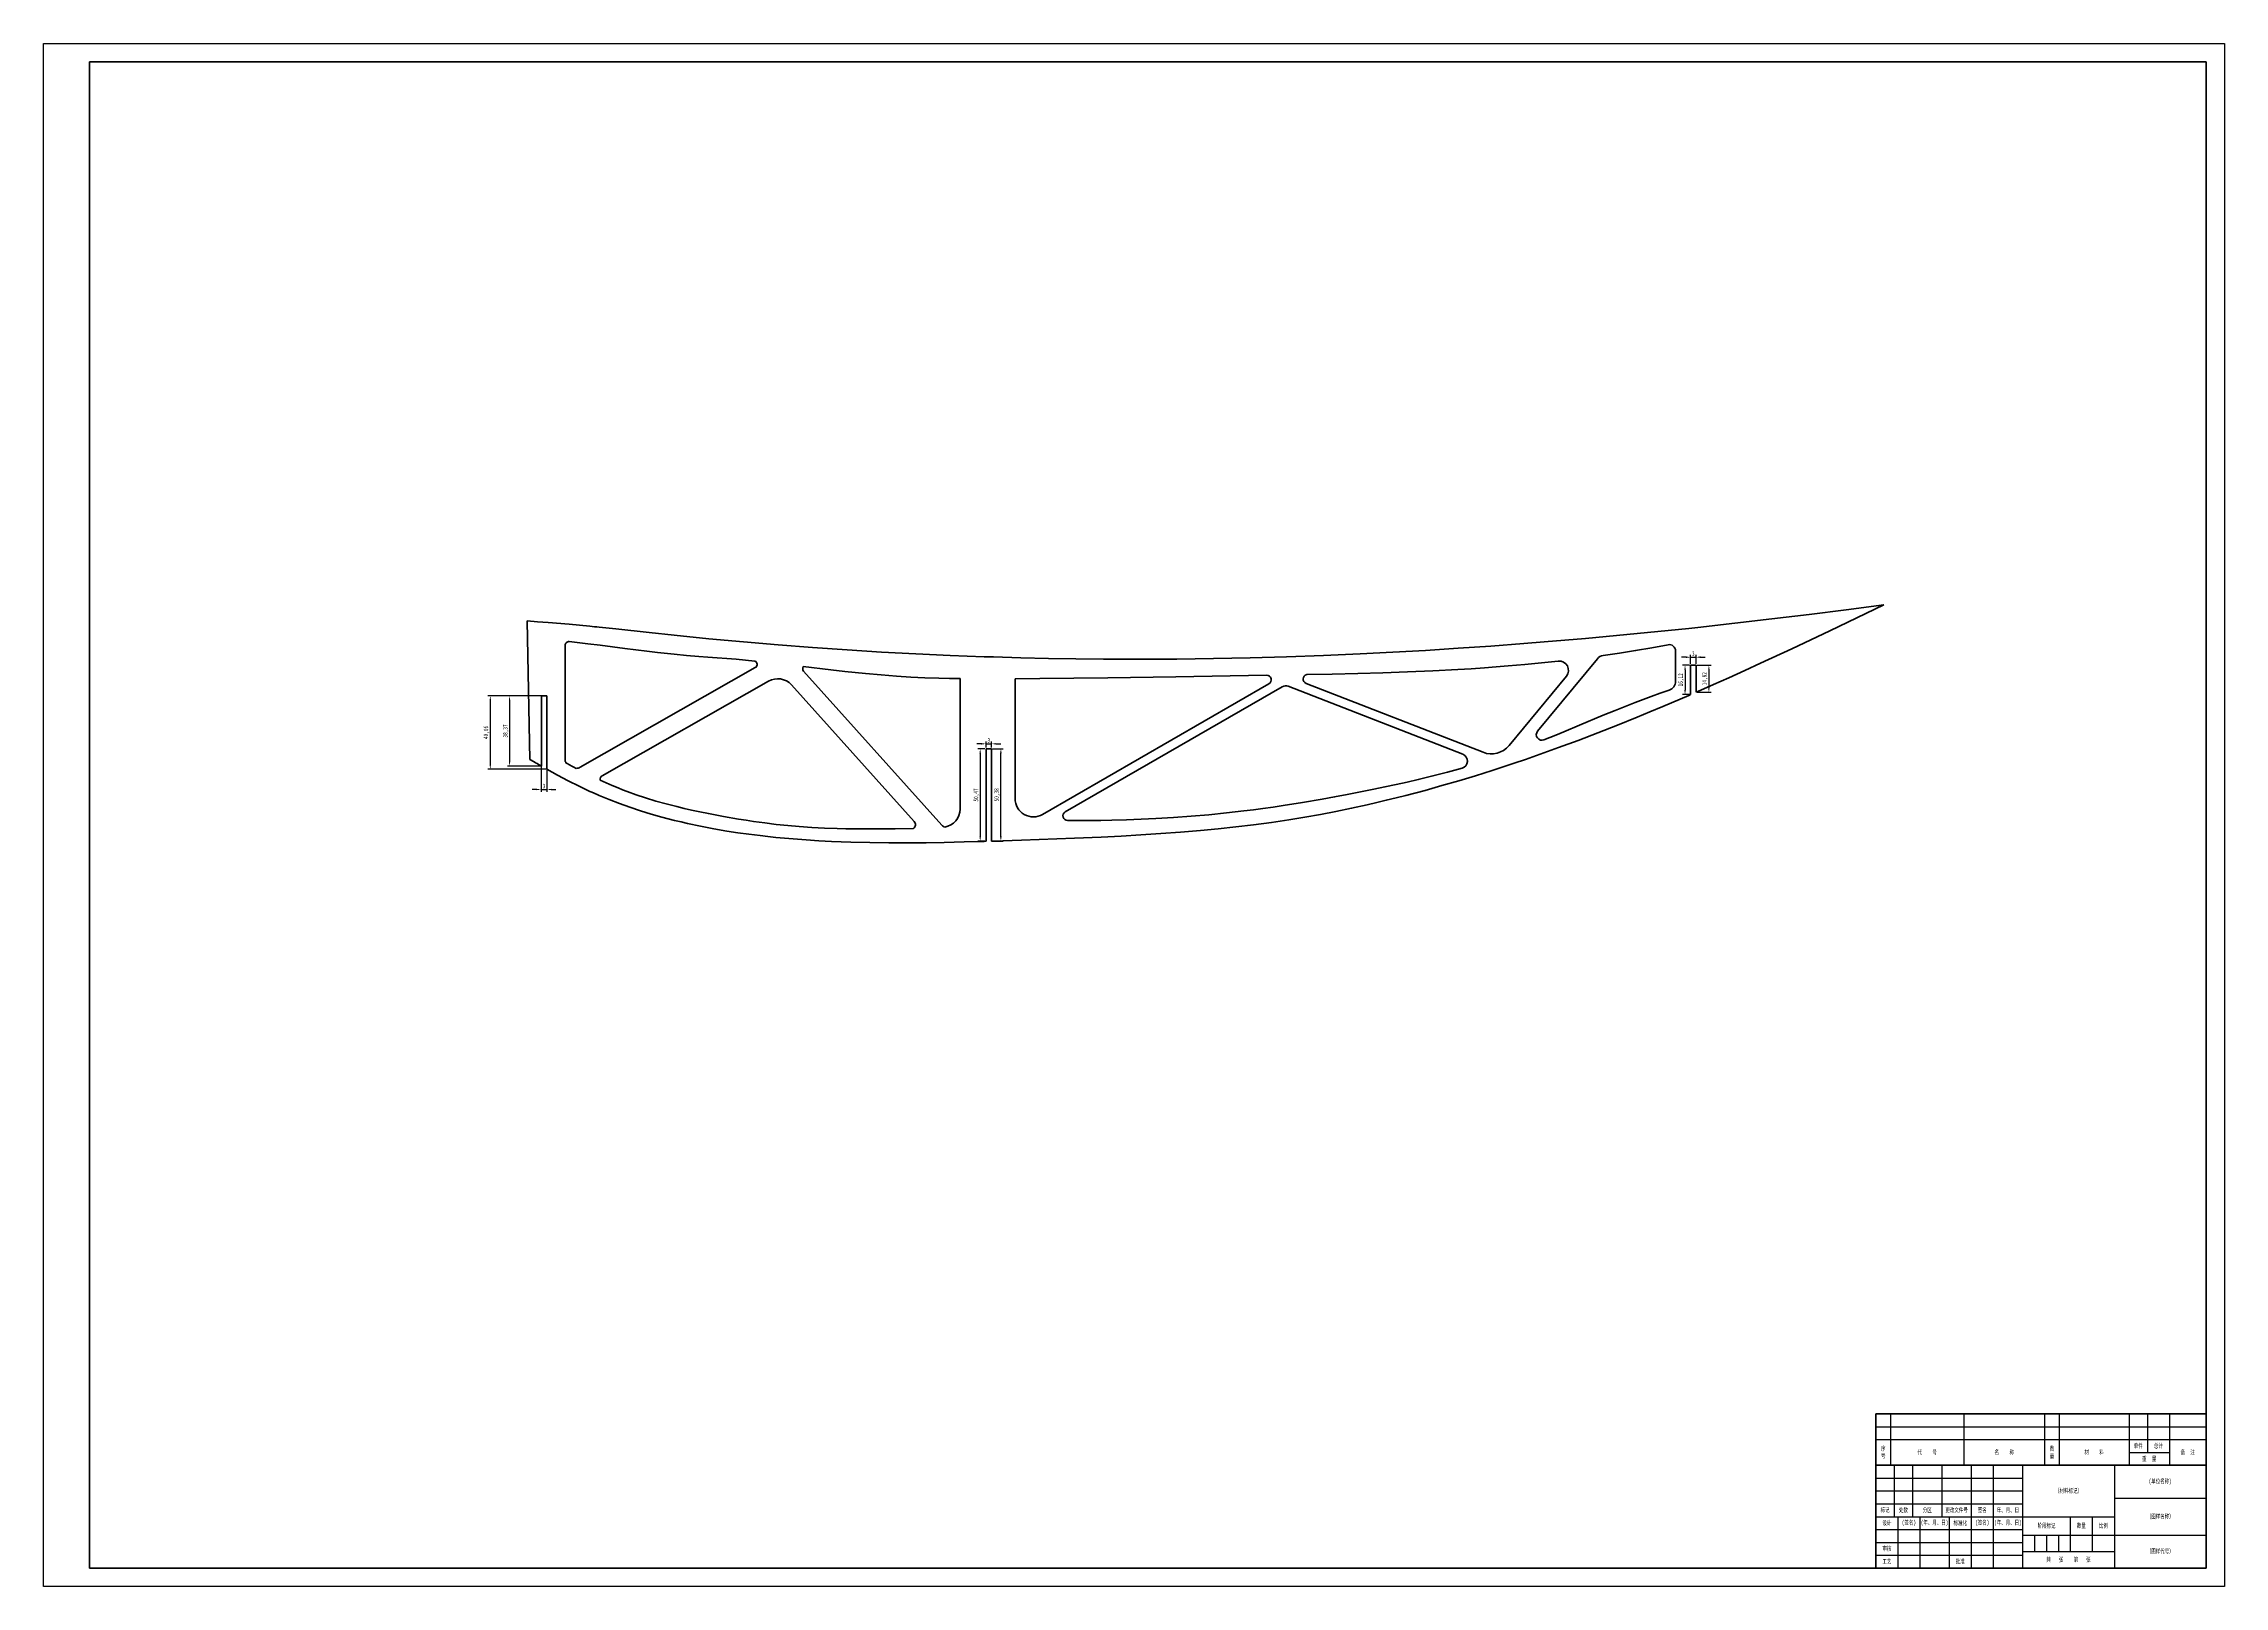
# Model space of a CAD drawing. Header units: millimetres. Extents: x 2448 to 3637, y 862 to 1703.
import ezdxf

# ---------------------------------------------------------------- set-up
doc = ezdxf.new("R2010")
doc.units = ezdxf.units.MM
doc.header["$LTSCALE"] = 0.3
for name, color, linetype, lineweight in [('尺寸线', 3, 'Continuous', 25), ('粗实线', 7, 'Continuous', 50), ('细实线', 7, 'Continuous', 25), ('细文本', 7, 'Continuous', 25)]:
    doc.layers.add(name, color=color, linetype=linetype, lineweight=lineweight)
doc.styles.add('NUT Standard', font='simfang.ttf', dxfattribs={"width": 0.7, "height": 2.5})
doc.dimstyles.new('NUT Standard', dxfattribs={"dimtxt": 2.5, "dimasz": 2.5, "dimexe": 1.25, "dimexo": 0.625, "dimtad": 1, "dimtoh": 1, "dimtxsty": 'NUT Standard', "dimcen": 2.5, "dimadec": 0, "dimazin": 0, "dimtfac": 1, "dimtmove": 0, "dimatfit": 3, "dimfxl": 1, "dimarcsym": 0})

# ---------------------------------------------------------------- blocks, each defined once
blk = doc.blocks.new('*D38')
at = {"layer": 'Defpoints', "color": 0, "transparency": 16777216}
for p in [(2719.1, 1347.4), (2722.1, 1347.4), (2722.1, 1296.3)]:
    blk.add_point(p, dxfattribs=at)
at = {"layer": '尺寸线', "color": 0, "lineweight": -2, "transparency": 16777216}
for p, q in [((2719.1, 1346.8), (2719.1, 1295)), ((2722.1, 1346.8), (2722.1, 1295)), ((2716.6, 1296.3), (2714.1, 1296.3)), ((2719.1, 1296.3), (2722.1, 1296.3)), ((2724.6, 1296.3), (2727.1, 1296.3))]:
    blk.add_line(p, q, dxfattribs=at)
at = {"layer": '尺寸线', "color": 0, "transparency": 16777216}
for points in [[(2716.6, 1296.7), (2716.6, 1295.9), (2719.1, 1296.3)], [(2724.6, 1296.7), (2724.6, 1295.9), (2722.1, 1296.3)]]:
    blk.add_solid(points, dxfattribs=at)
at = {"layer": '尺寸线', "color": 0, "transparency": 16777216, "insert": (2720.6, 1298.2), "char_height": 2.5, "attachment_point": 5, "style": 'NUT Standard'}
blk.add_mtext('3', dxfattribs=at)
blk = doc.blocks.new('*D39')
at = {"layer": 'Defpoints', "color": 0, "transparency": 16777216}
for p in [(2719.1, 1347.4), (2701.8, 1309), (2719.1, 1309)]:
    blk.add_point(p, dxfattribs=at)
at = {"layer": '尺寸线', "color": 0, "lineweight": -2, "transparency": 16777216}
for p, q in [((2718.5, 1347.4), (2700.6, 1347.4)), ((2701.8, 1344.9), (2701.8, 1311.5)), ((2718.5, 1309), (2700.6, 1309))]:
    blk.add_line(p, q, dxfattribs=at)
at = {"layer": '尺寸线', "color": 0, "transparency": 16777216}
for points in [[(2701.4, 1344.9), (2702.2, 1344.9), (2701.8, 1347.4)], [(2701.4, 1311.5), (2702.2, 1311.5), (2701.8, 1309)]]:
    blk.add_solid(points, dxfattribs=at)
at = {"layer": '尺寸线', "color": 0, "transparency": 16777216, "insert": (2699.8, 1328.2), "char_height": 2.5, "attachment_point": 5, "rotation": 90, "style": 'NUT Standard'}
blk.add_mtext('38,37', dxfattribs=at)
blk = doc.blocks.new('*D40')
at = {"layer": 'Defpoints', "color": 0, "transparency": 16777216}
for p in [(2722.1, 1347.4), (2691.3, 1307.4), (2722.1, 1307.4)]:
    blk.add_point(p, dxfattribs=at)
at = {"layer": '尺寸线', "color": 0, "lineweight": -2, "transparency": 16777216}
for p, q in [((2721.5, 1347.4), (2690, 1347.4)), ((2691.3, 1344.9), (2691.3, 1309.9)), ((2721.5, 1307.4), (2690, 1307.4))]:
    blk.add_line(p, q, dxfattribs=at)
at = {"layer": '尺寸线', "color": 0, "transparency": 16777216}
for points in [[(2690.9, 1344.9), (2691.7, 1344.9), (2691.3, 1347.4)], [(2690.9, 1309.9), (2691.7, 1309.9), (2691.3, 1307.4)]]:
    blk.add_solid(points, dxfattribs=at)
at = {"layer": '尺寸线', "color": 0, "transparency": 16777216, "insert": (2689.2, 1327.4), "char_height": 2.5, "attachment_point": 5, "rotation": 90, "style": 'NUT Standard'}
blk.add_mtext('40,06', dxfattribs=at)
blk = doc.blocks.new('*D41')
at = {"layer": 'Defpoints', "color": 0, "transparency": 16777216}
for p in [(2964.6, 1321.2), (2961.6, 1318.5), (2964.6, 1318.5)]:
    blk.add_point(p, dxfattribs=at)
at = {"layer": '尺寸线', "color": 0, "lineweight": -2, "transparency": 16777216}
for p, q in [((2959.1, 1321.2), (2956.6, 1321.2)), ((2961.6, 1319.2), (2961.6, 1322.4)), ((2961.6, 1321.2), (2964.6, 1321.2)), ((2964.6, 1319.2), (2964.6, 1322.4)), ((2967.1, 1321.2), (2969.6, 1321.2))]:
    blk.add_line(p, q, dxfattribs=at)
at = {"layer": '尺寸线', "color": 0, "transparency": 16777216}
for points in [[(2959.1, 1321.6), (2959.1, 1320.8), (2961.6, 1321.2)], [(2967.1, 1321.6), (2967.1, 1320.8), (2964.6, 1321.2)]]:
    blk.add_solid(points, dxfattribs=at)
at = {"layer": '尺寸线', "color": 0, "transparency": 16777216, "insert": (2963.1, 1323.1), "char_height": 2.5, "attachment_point": 5, "style": 'NUT Standard'}
blk.add_mtext('3', dxfattribs=at)
blk = doc.blocks.new('*D42')
at = {"layer": 'Defpoints', "color": 0, "transparency": 16777216}
for p in [(2961.6, 1318.5), (2958.4, 1268.1), (2961.6, 1268.1)]:
    blk.add_point(p, dxfattribs=at)
at = {"layer": '尺寸线', "color": 0, "lineweight": -2, "transparency": 16777216}
for p, q in [((2961, 1318.5), (2957.2, 1318.5)), ((2958.4, 1316), (2958.4, 1270.6)), ((2961, 1268.1), (2957.2, 1268.1))]:
    blk.add_line(p, q, dxfattribs=at)
at = {"layer": '尺寸线', "color": 0, "transparency": 16777216}
for points in [[(2958, 1316), (2958.8, 1316), (2958.4, 1318.5)], [(2958, 1270.6), (2958.8, 1270.6), (2958.4, 1268.1)]]:
    blk.add_solid(points, dxfattribs=at)
at = {"layer": '尺寸线', "color": 0, "transparency": 16777216, "insert": (2956.4, 1293.3), "char_height": 2.5, "attachment_point": 5, "rotation": 90, "style": 'NUT Standard'}
blk.add_mtext('50,47', dxfattribs=at)
blk = doc.blocks.new('*D43')
at = {"layer": 'Defpoints', "color": 0, "transparency": 16777216}
for p in [(2964.6, 1318.5), (2969.7, 1318.5), (2964.6, 1268.2)]:
    blk.add_point(p, dxfattribs=at)
at = {"layer": '尺寸线', "color": 0, "lineweight": -2, "transparency": 16777216}
for p, q in [((2965.2, 1318.5), (2970.9, 1318.5)), ((2969.7, 1270.7), (2969.7, 1316)), ((2965.2, 1268.2), (2970.9, 1268.2))]:
    blk.add_line(p, q, dxfattribs=at)
at = {"layer": '尺寸线', "color": 0, "transparency": 16777216}
for points in [[(2969.2, 1316), (2970.1, 1316), (2969.7, 1318.5)], [(2969.2, 1270.7), (2970.1, 1270.7), (2969.7, 1268.2)]]:
    blk.add_solid(points, dxfattribs=at)
at = {"layer": '尺寸线', "color": 0, "transparency": 16777216, "insert": (2967.6, 1293.4), "char_height": 2.5, "attachment_point": 5, "rotation": 90, "style": 'NUT Standard'}
blk.add_mtext('50,38', dxfattribs=at)
blk = doc.blocks.new('*D44')
at = {"layer": 'Defpoints', "color": 0, "transparency": 16777216}
for p in [(3348.7, 1368.4), (3345.7, 1364.1), (3348.7, 1364.1)]:
    blk.add_point(p, dxfattribs=at)
at = {"layer": '尺寸线', "color": 0, "lineweight": -2, "transparency": 16777216}
for p, q in [((3343.2, 1368.4), (3340.7, 1368.4)), ((3345.7, 1364.8), (3345.7, 1369.7)), ((3345.7, 1368.4), (3348.7, 1368.4)), ((3348.7, 1364.8), (3348.7, 1369.7)), ((3351.2, 1368.4), (3353.7, 1368.4))]:
    blk.add_line(p, q, dxfattribs=at)
at = {"layer": '尺寸线', "color": 0, "transparency": 16777216}
for points in [[(3343.2, 1368.9), (3343.2, 1368), (3345.7, 1368.4)], [(3351.2, 1368.9), (3351.2, 1368), (3348.7, 1368.4)]]:
    blk.add_solid(points, dxfattribs=at)
at = {"layer": '尺寸线', "color": 0, "transparency": 16777216, "insert": (3347.2, 1370.3), "char_height": 2.5, "attachment_point": 5, "style": 'NUT Standard'}
blk.add_mtext('3', dxfattribs=at)
blk = doc.blocks.new('*D45')
at = {"layer": 'Defpoints', "color": 0, "transparency": 16777216}
for p in [(3345.7, 1364.1), (3342.7, 1348), (3345.7, 1348)]:
    blk.add_point(p, dxfattribs=at)
at = {"layer": '尺寸线', "color": 0, "lineweight": -2, "transparency": 16777216}
for p, q in [((3345.1, 1364.1), (3341.4, 1364.1)), ((3342.7, 1361.6), (3342.7, 1350.5)), ((3345.1, 1348), (3341.4, 1348))]:
    blk.add_line(p, q, dxfattribs=at)
at = {"layer": '尺寸线', "color": 0, "transparency": 16777216}
for points in [[(3342.3, 1361.6), (3343.1, 1361.6), (3342.7, 1364.1)], [(3342.3, 1350.5), (3343.1, 1350.5), (3342.7, 1348)]]:
    blk.add_solid(points, dxfattribs=at)
at = {"layer": '尺寸线', "color": 0, "transparency": 16777216, "insert": (3340.6, 1356.1), "char_height": 2.5, "attachment_point": 5, "rotation": 90, "style": 'NUT Standard'}
blk.add_mtext('16,12', dxfattribs=at)
blk = doc.blocks.new('*D46')
at = {"layer": 'Defpoints', "color": 0, "transparency": 16777216}
for p in [(3348.7, 1364.1), (3348.7, 1349.3), (3355.7, 1349.3)]:
    blk.add_point(p, dxfattribs=at)
at = {"layer": '尺寸线', "color": 0, "lineweight": -2, "transparency": 16777216}
for p, q in [((3349.4, 1364.1), (3356.9, 1364.1)), ((3355.7, 1361.6), (3355.7, 1351.8)), ((3349.4, 1349.3), (3356.9, 1349.3))]:
    blk.add_line(p, q, dxfattribs=at)
at = {"layer": '尺寸线', "color": 0, "transparency": 16777216}
for points in [[(3355.3, 1361.6), (3356.1, 1361.6), (3355.7, 1364.1)], [(3355.3, 1351.8), (3356.1, 1351.8), (3355.7, 1349.3)]]:
    blk.add_solid(points, dxfattribs=at)
at = {"layer": '尺寸线', "color": 0, "transparency": 16777216, "insert": (3353.6, 1356.7), "char_height": 2.5, "attachment_point": 5, "rotation": 90, "style": 'NUT Standard'}
blk.add_mtext('14,82', dxfattribs=at)

msp = doc.modelspace()

# ---------------------------------------------------------------- linework, layer by layer
at = {"color": 7, "lineweight": 35}
for p, q in [((2711.473, 1388.149), (2711.416, 1388.177)), ((2711.473, 1388.149), (2712.84, 1312.696)), ((3344.731, 1384.135), (3349.731, 1384.67)), ((2732.137, 1350.331), (2732.137, 1374.952)), ((3294.908, 1367.566), (3262.31, 1328.094)), ((3337.556, 1355.213), (3337.556, 1371.817)), ((2740.275, 1308.441), (2835.756, 1362.733)), ((2937.575, 1276.908), (2862.123, 1360.891)), ((2947.459, 1330.659), (2947.485, 1356.73)), ((2977.442, 1331.668), (2977.442, 1356.668)), ((3278.013, 1358.101), (3246.757, 1320.253)), ((3345.731, 1364.135), (3348.731, 1364.135)), ((3345.731, 1348.011), (3345.731, 1364.135)), ((3348.731, 1364.135), (3348.731, 1349.315)), ((2719.137, 1347.417), (2722.137, 1347.417)), ((2719.137, 1347.417), (2719.137, 1309.049)), ((2722.137, 1347.417), (2722.137, 1307.352)), ((2732.137, 1312.179), (2732.137, 1350.331)), ((2843.056, 1355.38), (2752.226, 1303.733)), ((2922.427, 1278.806), (2855.437, 1353.37)), ((3115.849, 1353.889), (2992.439, 1282.699)), ((3004.78, 1284.046), (3123.084, 1352.291)), ((3221.509, 1315.51), (3126.399, 1352.543)), ((3232.565, 1316.571), (3136.065, 1354.145)), ((3344.731, 1347.578), (3345.731, 1348.011)), ((3348.731, 1349.316), (3349.731, 1349.752)), ((2947.459, 1285.659), (2947.459, 1330.659)), ((2977.442, 1331.668), (2977.442, 1291.362)), ((3246.738, 1320.259), (3246.757, 1320.253)), ((2964.619, 1318.543), (2961.619, 1318.543)), ((2961.619, 1318.543), (2961.619, 1268.069)), ((2964.619, 1318.543), (2964.619, 1268.164)), ((3221.16, 1307.888), (3221.146, 1307.933)), ((2745.637, 1295.299), (2746.637, 1294.845)), ((2749.637, 1293.516), (2746.637, 1294.845)), ((2749.637, 1293.516), (2750.637, 1293.084)), ((2960.619, 1268.038), (2961.619, 1268.069)), ((2964.619, 1268.164), (2965.619, 1268.197))]:
    msp.add_line(p, q, dxfattribs=at)
msp.add_line((3626.762, 955.902), (3626.762, 871.902))
for points in [[(3349.731, 1384.67), (3369.868, 1386.898), (3390.062, 1389.251), (3410.317, 1391.724), (3430.638, 1394.318), (3451.027, 1397.029)], [(3349.731, 1349.752), (3358.203, 1353.479), (3366.65, 1357.247), (3375.304, 1361.158), (3383.931, 1365.104), (3400.871, 1372.978), (3411.25, 1377.875), (3421.587, 1382.8), (3436.351, 1389.903), (3451.027, 1397.029)], [(2711.416, 1388.177), (2717.114, 1387.792), (2722.815, 1387.363), (2734.223, 1386.392), (2745.637, 1385.3)], [(2750.637, 1384.792), (2759.737, 1383.836), (2777.926, 1381.861), (2791.55, 1380.397), (2810.477, 1378.481), (2829.36, 1376.724), (2848.205, 1375.123), (2867.013, 1373.676), (2885.788, 1372.382), (2904.532, 1371.24), (2923.251, 1370.247), (2941.945, 1369.403), (2960.619, 1368.705)], [(2965.619, 1368.543), (2980.628, 1368.118), (2995.629, 1367.786), (3010.622, 1367.546), (3025.609, 1367.397), (3035.598, 1367.347), (3045.586, 1367.338), (3065.559, 1367.438), (3085.533, 1367.695), (3105.511, 1368.106), (3125.497, 1368.669), (3145.495, 1369.384), (3165.509, 1370.246), (3183.316, 1371.137), (3201.141, 1372.141), (3218.987, 1373.259), (3236.857, 1374.489), (3254.754, 1375.829), (3265.917, 1376.719), (3277.091, 1377.65), (3288.354, 1378.63), (3299.63, 1379.652), (3322.15, 1381.812), (3344.731, 1384.135)], [(2805.013, 1368.785), (2798.262, 1369.347), (2791.52, 1370.001), (2782.542, 1370.989), (2776.563, 1371.704), (2764.612, 1373.212), (2751.171, 1374.938), (2744.448, 1375.772), (2734.354, 1376.94)], [(2835.588, 1366.296), (2825.41, 1367.291), (2820.186, 1367.745), (2814.959, 1368.154), (2809.988, 1368.495), (2805.013, 1368.785)], [(3333.418, 1375.23), (3324.595, 1373.582), (3315.76, 1372.052), (3306.915, 1370.637), (3298.058, 1369.33)], [(2947.485, 1356.73), (2941.702, 1356.838), (2935.922, 1356.988), (2928.221, 1357.262), (2920.525, 1357.63), (2912.837, 1358.103), (2904.336, 1358.756), (2895.844, 1359.526), (2890.187, 1360.093), (2884.532, 1360.695), (2876.995, 1361.539), (2861.926, 1363.306)], [(3114.562, 1358.554), (3065.061, 1357.807), (3027.959, 1357.265), (2990.83, 1356.798), (2977.442, 1356.668)], [(3273.607, 1366.254), (3264.499, 1365.292), (3255.384, 1364.419), (3246.261, 1363.632), (3239.769, 1363.12), (3233.273, 1362.648), (3226.064, 1362.166), (3218.852, 1361.726), (3205.129, 1360.999), (3191.396, 1360.398), (3177.85, 1359.912), (3164.298, 1359.516), (3150.353, 1359.184), (3136.406, 1358.91)], [(2965.619, 1268.197), (2980.995, 1268.719), (3000.261, 1269.409), (3009.898, 1269.783), (3024.353, 1270.408), (3035.189, 1270.944), (3046.019, 1271.552), (3056.84, 1272.246), (3067.65, 1273.04), (3078.444, 1273.947), (3088.145, 1274.871), (3097.83, 1275.908), (3107.497, 1277.067), (3117.144, 1278.359), (3126.77, 1279.793), (3135.327, 1281.197), (3143.866, 1282.719), (3152.385, 1284.356), (3160.885, 1286.104), (3169.366, 1287.961), (3174.593, 1289.161), (3179.813, 1290.4), (3185.152, 1291.71), (3190.483, 1293.06), (3200.994, 1295.842), (3210.166, 1298.398), (3219.314, 1301.063), (3228.437, 1303.832), (3237.536, 1306.702), (3243.585, 1308.669), (3249.623, 1310.678), (3255.656, 1312.729), (3261.677, 1314.82), (3273.681, 1319.114), (3284.445, 1323.102), (3295.172, 1327.201), (3305.862, 1331.402), (3316.514, 1335.699), (3323.594, 1338.615), (3330.657, 1341.567), (3344.731, 1347.578)], [(3265.77, 1323.367), (3272.255, 1326.011), (3276.57, 1327.797), (3285.191, 1331.4), (3298.126, 1336.799), (3304.61, 1339.455), (3310.038, 1341.631), (3315.483, 1343.759), (3319.837, 1345.413), (3324.207, 1347.023), (3329.154, 1348.78), (3334.127, 1350.467)], [(2722.137, 1307.352), (2727.931, 1304.161), (2733.773, 1301.077), (2739.673, 1298.116), (2742.646, 1296.689), (2745.637, 1295.299)], [(2751.286, 1301.464), (2754.48, 1299.947), (2757.704, 1298.504), (2760.955, 1297.13), (2763.411, 1296.144), (2765.881, 1295.195), (2770.861, 1293.4), (2775.889, 1291.735), (2781.526, 1290.025), (2787.208, 1288.448), (2792.929, 1286.991), (2796.945, 1286.035), (2800.974, 1285.126), (2805.604, 1284.134), (2810.244, 1283.19), (2818.438, 1281.626), (2826.648, 1280.197), (2830.759, 1279.538), (2834.874, 1278.918), (2841.055, 1278.064), (2847.244, 1277.306), (2853.442, 1276.649), (2859.649, 1276.099), (2866.559, 1275.616), (2873.478, 1275.258), (2880.404, 1275.011), (2885.184, 1274.899), (2889.966, 1274.828), (2899.535, 1274.794), (2907.03, 1274.848), (2912.026, 1274.914), (2922.014, 1275.096)], [(3006.016, 1279.381), (3012.069, 1279.368), (3018.124, 1279.397), (3024.124, 1279.466), (3030.124, 1279.578), (3038.16, 1279.795), (3046.192, 1280.092), (3054.22, 1280.471), (3063.847, 1281.037), (3073.464, 1281.729), (3083.068, 1282.549), (3092.657, 1283.504), (3102.23, 1284.595), (3107.392, 1285.242), (3112.548, 1285.93), (3118.05, 1286.706), (3123.546, 1287.523), (3134.173, 1289.217), (3144.782, 1291.046), (3151.631, 1292.293), (3158.475, 1293.588), (3165.74, 1295.01), (3172.998, 1296.477), (3179.061, 1297.735), (3185.117, 1299.028), (3191.164, 1300.362), (3197.199, 1301.744), (3205.222, 1303.674), (3213.211, 1305.716), (3221.16, 1307.888)], [(2750.637, 1293.084), (2756.187, 1290.785), (2761.797, 1288.625), (2767.462, 1286.597), (2773.178, 1284.699), (2778.942, 1282.926), (2784.75, 1281.273), (2788.249, 1280.34), (2791.762, 1279.447), (2795.297, 1278.592), (2798.844, 1277.776), (2805.962, 1276.261), (2813.117, 1274.893), (2820.303, 1273.664), (2826.311, 1272.74), (2832.332, 1271.904), (2838.363, 1271.151), (2842.71, 1270.658), (2847.058, 1270.205), (2851.768, 1269.756), (2856.476, 1269.35), (2863.449, 1268.822), (2870.416, 1268.378), (2877.376, 1268.013), (2882.593, 1267.788), (2887.806, 1267.603), (2898.225, 1267.344), (2908.635, 1267.219), (2919.038, 1267.212), (2928.896, 1267.3), (2938.75, 1267.465), (2949.684, 1267.722), (2960.619, 1268.038)]]:
    msp.add_lwpolyline(points, dxfattribs=at)
for centre, radius, start, end in [((2576.95, -300.823), 1694.54, 84.116969, 84.286904), ((2734.137, 1374.952), 2, 83.773438, 179.999995), ((3041.541, 3785.73), 2418.379, 268.082456, 268.200973), ((3298.758, 1364.386), 4.993, 98.053301, 140.448893), ((3334.08, 1371.817), 3.476, 0, 100.969286), ((2834.768, 1364.471), 2, 299.623279, 65.798218), ((2847.998, 1346.687), 10, 41.937075, 119.623277), ((2863.611, 1362.228), 2, 147.383106, 221.93707), ((3114.599, 1356.055), 2.5, 299.97892, 90.866234), ((3136.972, 1356.475), 2.5, 103.086659, 248.725413), ((3274.157, 1361.284), 5, 320.448891, 96.326438), ((3125.004, 1348.962), 3.843, 68.725418, 119.978912), ((3332.557, 1355.213), 4.999, 288.302077, 0), ((3237.1, 1328.219), 12.5, 248.725413, 320.448891), ((3264.64, 1326.17), 3.022, 140.448893, 291.954206), ((3006.479, 1812.367), 579.563, 239.55878, 240.278122), ((2734.137, 1312.179), 2, 180.000005, 241.900456), ((2886.993, 1598.306), 326.397, 241.887711, 242.877268), ((2737.803, 1312.787), 5, 274.428959, 299.623279), ((3220.058, 1311.782), 4, 285.790541, 68.725418), ((2753.215, 1301.994), 2, 119.623277, 195.36415), ((2937.459, 1285.659), 10, 279.113116, 359.999999), ((2987.442, 1291.362), 10, 180.000005, 299.97892), ((2920.567, 1277.135), 2.5, 305.346687, 41.937075), ((2941.294, 1280.249), 5, 221.93707, 243.239514), ((3006.029, 1281.881), 2.5, 119.978912, 269.689565)]:
    msp.add_arc(centre, radius, start, end, dxfattribs=at)
at = {"layer": '粗实线'}
for p, q in [((2472.762, 1692.902), (3626.762, 1692.902)), ((2472.762, 871.902), (2472.762, 1692.902)), ((3626.762, 1692.902), (3626.762, 871.902)), ((3446.762, 955.902), (3626.762, 955.902)), ((3446.762, 871.902), (3446.762, 955.902)), ((3446.762, 927.902), (3626.762, 927.902)), ((3626.762, 871.902), (2472.762, 871.902))]:
    msp.add_line(p, q, dxfattribs=at)
at = {"layer": '细实线'}
for p, q in [((2447.762, 1702.902), (3636.762, 1702.902)), ((2447.762, 861.902), (2447.762, 1702.902)), ((3636.762, 1702.902), (3636.762, 861.902)), ((3454.762, 955.902), (3454.762, 927.902)), ((3494.762, 955.902), (3494.762, 927.902)), ((3538.762, 955.902), (3538.762, 927.902)), ((3546.762, 955.902), (3546.762, 927.902)), ((3584.762, 955.902), (3584.762, 927.902)), ((3594.762, 955.902), (3594.762, 934.902)), ((3606.762, 955.902), (3606.762, 927.902)), ((3446.762, 948.902), (3626.762, 948.902)), ((3446.762, 941.902), (3626.762, 941.902)), ((3456.762, 927.902), (3456.762, 899.902)), ((3466.762, 927.902), (3466.762, 899.902)), ((3482.762, 927.902), (3482.762, 899.902)), ((3498.762, 927.902), (3498.762, 899.902)), ((3510.762, 927.902), (3510.762, 899.902)), ((3526.762, 927.902), (3526.762, 871.902)), ((3576.762, 927.902), (3576.762, 871.902)), ((3584.762, 934.902), (3606.762, 934.902)), ((3446.762, 920.902), (3526.762, 920.902)), ((3446.762, 913.902), (3526.762, 913.902)), ((3446.762, 906.902), (3526.762, 906.902)), ((3576.762, 909.902), (3626.762, 909.902)), ((3446.762, 899.902), (3576.762, 899.902)), ((3446.762, 892.902), (3526.762, 892.902)), ((3458.762, 899.902), (3458.762, 871.902)), ((3470.762, 899.902), (3470.762, 871.902)), ((3486.762, 899.902), (3486.762, 871.902)), ((3498.762, 899.902), (3498.762, 871.902)), ((3510.762, 899.902), (3510.762, 871.902)), ((3552.762, 899.902), (3552.762, 880.902)), ((3564.762, 899.902), (3564.762, 880.902)), ((3446.762, 885.902), (3526.762, 885.902)), ((3526.762, 889.902), (3626.762, 889.902)), ((3526.762, 880.902), (3576.762, 880.902)), ((3533.262, 889.902), (3533.262, 880.902)), ((3539.762, 889.902), (3539.762, 880.902)), ((3546.262, 889.902), (3546.262, 880.902)), ((3446.762, 878.902), (3526.762, 878.902)), ((3636.762, 861.902), (2447.762, 861.902))]:
    msp.add_line(p, q, dxfattribs=at)

# ---------------------------------------------------------------- texts
at = {"layer": '粗实线', "char_height": 2.5, "width": 12, "attachment_point": 5, "style": 'NUT Standard'}
for s, insert in [('工艺', (3452.762, 875.402)), ('批准', (3492.762, 875.402))]:
    msp.add_mtext(s, dxfattribs=dict(at, insert=insert))
at = {"layer": '细文本', "char_height": 2.5, "attachment_point": 5, "style": 'NUT Standard'}
for s, insert, width in [('单件', (3589.762, 938.402), 10), ('总计', (3600.762, 938.402), 12), ('序\\P号', (3450.762, 934.902), 8), ('代    号', (3474.762, 934.902), 40), ('名    称', (3516.762, 934.902), 44), ('数\\P量', (3542.762, 934.902), 8), ('材    料', (3565.762, 934.902), 38), ('重  量', (3595.762, 931.402), 22), ('备  注', (3616.762, 934.902), 20), ('（材料标记）', (3551.762, 913.902), 50), ('(单位名称)', (3601.762, 918.902), 50), ('标记', (3451.762, 903.402), 10), ('处数', (3461.762, 903.402), 10), ('分区', (3474.762, 903.402), 16), ('更改文件号', (3490.762, 903.402), 16), ('签名', (3504.762, 903.402), 12), ('年、月、日', (3518.762, 903.402), 16), ('设计', (3452.762, 896.402), 12), ('(签名)', (3464.762, 896.402), 12), ('(年、月、日)', (3478.762, 896.402), 16), ('标准化', (3492.762, 896.402), 12), ('(签名)', (3504.762, 896.402), 12), ('(年、月、日)', (3518.762, 896.402), 16), ('阶段标记', (3539.762, 894.902), 26), ('数量', (3558.762, 894.902), 12), ('比例', (3570.762, 894.902), 12), ('（图样名称）', (3601.762, 899.902), 50), ('审核', (3452.762, 882.402), 12), ('（图样代号）', (3601.762, 880.902), 50), ('共   张    第   张', (3551.762, 876.402), 50)]:
    msp.add_mtext(s, dxfattribs=dict(at, insert=insert, width=width))

# ---------------------------------------------------------------- dimensions: what is measured, and where the dimension line sits
at = {"layer": '尺寸线'}
for base, p1, p2, picture, middle in [((3348.731, 1368.437), (3345.731, 1364.135), (3348.731, 1364.135), '*D44', (3347.231, 1370.326)), ((2722.137, 1296.273), (2719.137, 1347.417), (2722.137, 1347.417), '*D38', (2720.637, 1298.162)), ((2964.619, 1321.181), (2961.619, 1318.543), (2964.619, 1318.543), '*D41', (2963.119, 1323.07))]:
    dim = msp.add_linear_dim(base=base, p1=p1, p2=p2, dimstyle='NUT Standard', dxfattribs=at)
    dim.commit()
    dim.dimension.update_dxf_attribs({"geometry": picture, "text_midpoint": middle})
for base, p1, p2, picture, middle in [((3342.681, 1348.011), (3345.731, 1364.135), (3345.731, 1348.011), '*D45', (3340.613, 1356.073)), ((3355.686, 1349.316), (3348.731, 1364.135), (3348.731, 1349.316), '*D46', (3353.618, 1356.725)), ((2691.284, 1307.352), (2722.1367, 1347.4165), (2722.1367, 1307.352), '*D40', (2689.2161, 1327.3842)), ((2701.828, 1309.049), (2719.137, 1347.417), (2719.137, 1309.049), '*D39', (2699.76, 1328.233)), ((2958.433, 1268.069), (2961.619, 1318.543), (2961.619, 1268.069), '*D42', (2956.365, 1293.306)), ((2969.666, 1318.543), (2964.619, 1268.164), (2964.619, 1318.543), '*D43', (2967.598, 1293.354))]:
    dim = msp.add_linear_dim(base=base, p1=p1, p2=p2, angle=90, dimstyle='NUT Standard', dxfattribs=at)
    dim.commit()
    dim.dimension.update_dxf_attribs({"geometry": picture, "text_midpoint": middle})

doc.saveas('drawing.dxf')
